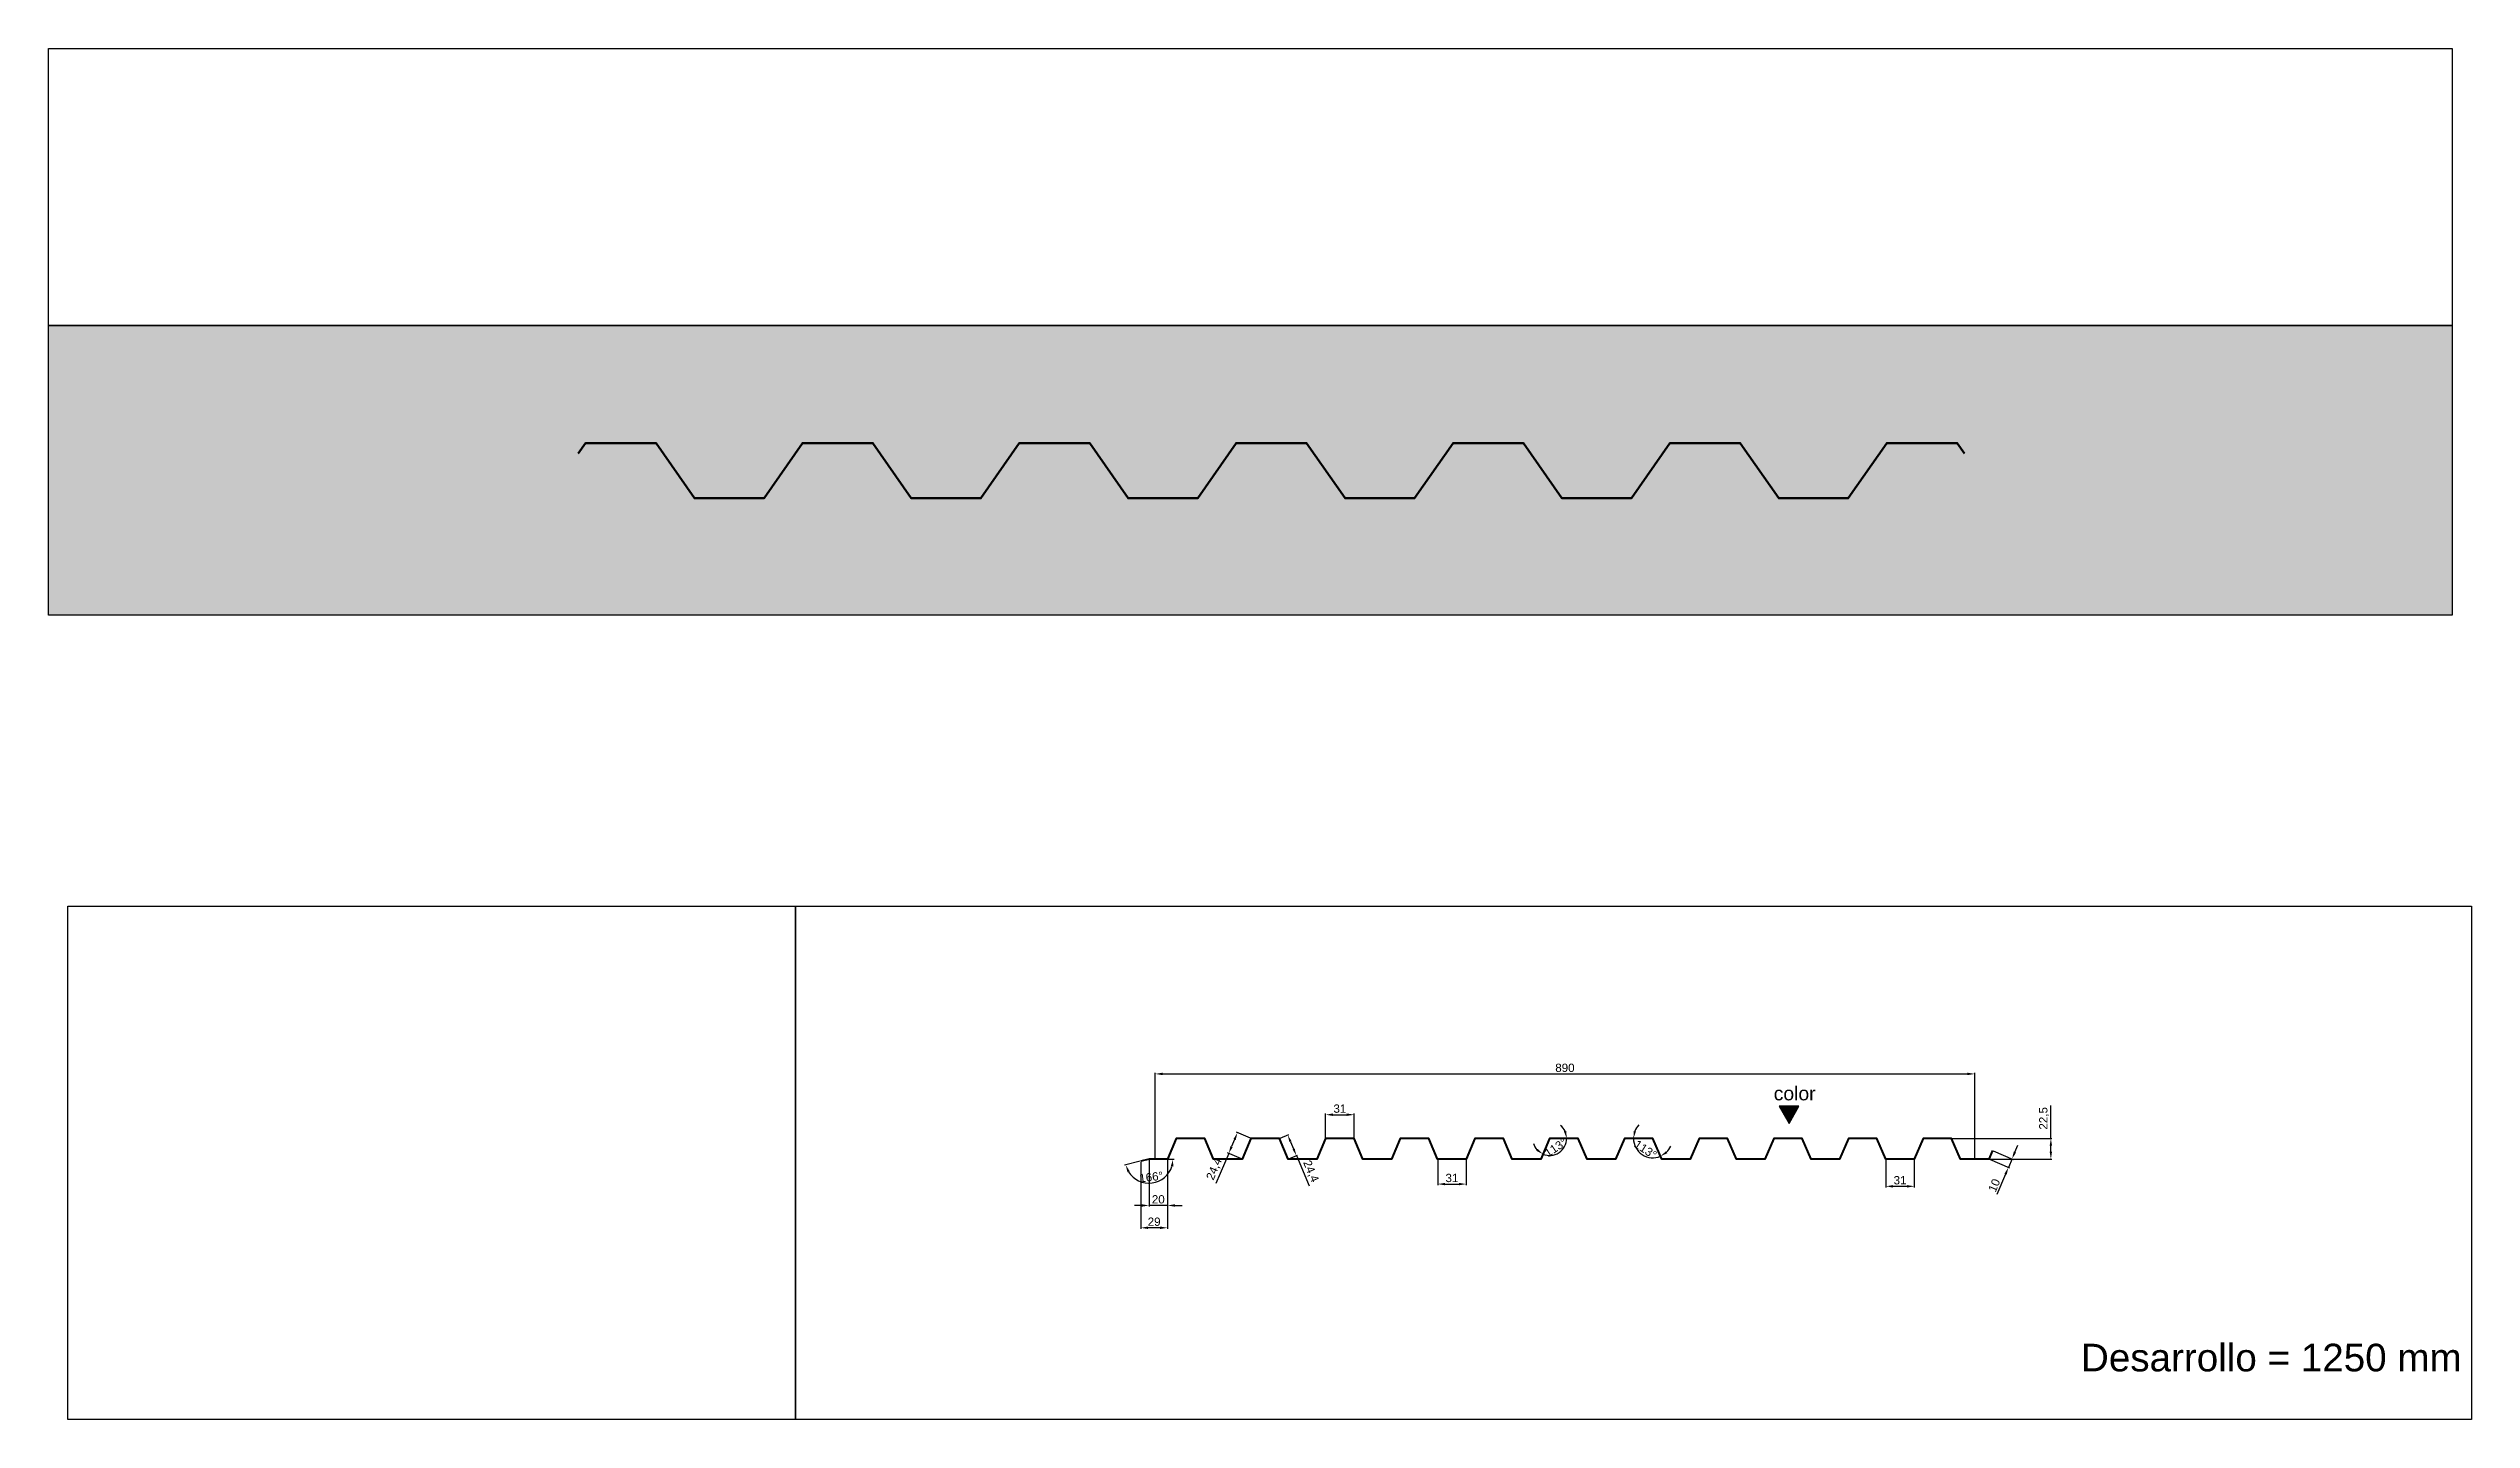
# Model space of a CAD drawing. Header units: millimetres. Extents: x 4334 to 41995838936, y 18500 to 30334.
# Drawn here: x 8121 to 10752, y 28845 to 30334 of the extents above; entities that cross this region are included whole.
import ezdxf

# ---------------------------------------------------------------- set-up
doc = ezdxf.new("R2010")
doc.units = ezdxf.units.MM
doc.layers.add('ANOTACIONES', color=7, linetype='Continuous', plot=False)
for name, color, linetype, lineweight in [('COTAS1', 7, 'Continuous', 0), ('FIBRA NEUTRA', 1, 'Continuous', 40), ('PERFIL ENCABEZADO', 254, 'Continuous', 60), ('RELLENO', 251, 'Continuous', 60)]:
    doc.layers.add(name, color=color, linetype=linetype, lineweight=lineweight)
doc.layers.add('RECUADROS', color=253, linetype='Continuous')
doc.styles.get("Standard").update_dxf_attribs({"font": 'arial.ttf'})
doc.dimstyles.new('ISO-25', dxfattribs={"dimtxt": 9, "dimasz": 8, "dimexe": 1.25, "dimexo": 0.625, "dimgap": 2, "dimtad": 1, "dimdec": 1, "dimtxsty": 'Standard', "dimcen": 2.5, "dimadec": 0, "dimazin": 0, "dimtfac": 1, "dimtdec": 1, "dimtmove": 0, "dimatfit": 3, "dimfxl": 1, "dimarcsym": 0})

msp = doc.modelspace()

# ---------------------------------------------------------------- texts
at = {"layer": 'ANOTACIONES', "insert": (10328.31, 28927.4), "char_height": 30, "attachment_point": 1}
msp.add_mtext_dynamic_manual_height_columns('Desarrollo = 1250 mm', width=6765.1618, gutter_width=150, heights=[0], dxfattribs=at)

# ---------------------------------------------------------------- blocks, each defined once
blk = doc.blocks.new('*D732')
at = {"layer": 'COTAS1', "color": 0, "lineweight": -2, "transparency": 16777216}
for p, q in [((9508, 29151), (9508, 29177.4)), ((9516, 29176.1), (9531, 29176.1)), ((9539, 29151), (9539, 29177.4))]:
    blk.add_line(p, q, dxfattribs=at)
at = {"layer": 'COTAS1', "color": 0, "transparency": 16777216}
for points in [[(9516, 29177.5), (9516, 29174.8), (9508, 29176.1)], [(9531, 29177.5), (9531, 29174.8), (9539, 29176.1)]]:
    blk.add_solid(points, dxfattribs=at)
at = {"layer": 'Defpoints', "color": 0, "transparency": 16777216}
for p in [(9539, 29176.1), (9508, 29150.4), (9539, 29150.4)]:
    blk.add_point(p, dxfattribs=at)
at = {"layer": 'COTAS1', "color": 0, "transparency": 16777216, "insert": (9523.5, 29182.7), "char_height": 9, "attachment_point": 5}
blk.add_mtext('31', dxfattribs=at)
blk = doc.blocks.new('*D733')
at = {"layer": 'COTAS1', "color": 0, "lineweight": -2, "transparency": 16777216}
for p, q in [((9629.7, 29127.3), (9629.7, 29099.5)), ((9660.7, 29127.3), (9660.7, 29099.5)), ((9637.7, 29100.8), (9652.7, 29100.8))]:
    blk.add_line(p, q, dxfattribs=at)
at = {"layer": 'COTAS1', "color": 0, "transparency": 16777216}
for points in [[(9637.7, 29102.1), (9637.7, 29099.5), (9629.7, 29100.8)], [(9652.7, 29102.1), (9652.7, 29099.5), (9660.7, 29100.8)]]:
    blk.add_solid(points, dxfattribs=at)
at = {"layer": 'Defpoints', "color": 0, "transparency": 16777216}
for p in [(9629.7, 29127.9), (9660.7, 29127.9), (9660.7, 29100.8)]:
    blk.add_point(p, dxfattribs=at)
at = {"layer": 'COTAS1', "color": 0, "transparency": 16777216, "insert": (9645.2, 29107.4), "char_height": 9, "attachment_point": 5}
blk.add_mtext('31', dxfattribs=at)
blk = doc.blocks.new('*D734')
at = {"layer": 'COTAS1', "color": 0, "lineweight": -2, "transparency": 16777216}
for start, end in [(24.961, 49.922), (197.078, 222.039), (247, 360)]:
    blk.add_arc((9751.3, 29150.4), 18.5, start, end, dxfattribs=at)
at = {"layer": 'COTAS1', "color": 0, "transparency": 16777216}
for points in [[(9769.4, 29158.5), (9766.8, 29157.9), (9769.8, 29150.4)], [(9738.3, 29139.1), (9736.8, 29136.9), (9744.1, 29133.4)]]:
    blk.add_solid(points, dxfattribs=at)
at = {"layer": 'Defpoints', "color": 0, "transparency": 16777216}
for p in [(9751.3, 29150.4), (9751.3, 29150.4), (9756, 29132.5), (9782.3, 29150.4), (9741.8, 29127.9)]:
    blk.add_point(p, dxfattribs=at)
at = {"layer": 'COTAS1', "color": 0, "transparency": 16777216, "insert": (9757.9, 29140.5), "char_height": 9, "attachment_point": 5, "rotation": 33.5}
blk.add_mtext('113°', dxfattribs=at)
blk = doc.blocks.new('*D735')
at = {"layer": 'COTAS1', "color": 0, "lineweight": -2, "transparency": 16777216}
for start, end in [(136.3414, 158.1707), (180, 293), (314.8293, 336.6586)]:
    blk.add_arc((9863.4, 29150.4), 21.1, start, end, dxfattribs=at)
at = {"layer": 'COTAS1', "color": 0, "transparency": 16777216}
for points in [[(9845.1, 29158), (9842.5, 29158.5), (9842.3, 29150.4)], [(9879.1, 29134.3), (9877.6, 29136.5), (9871.7, 29131)]]:
    blk.add_solid(points, dxfattribs=at)
at = {"layer": 'Defpoints', "color": 0, "transparency": 16777216}
for p in [(9832.4, 29150.4), (9846.7, 29137.5), (9863.4, 29150.4), (9863.4, 29150.4), (9873, 29127.9)]:
    blk.add_point(p, dxfattribs=at)
at = {"layer": 'COTAS1', "color": 0, "transparency": 16777216, "insert": (9855.4, 29138.3), "char_height": 9, "attachment_point": 5, "rotation": 326.5}
blk.add_mtext('113°', dxfattribs=at)
blk = doc.blocks.new('*D736')
at = {"layer": 'COTAS1', "color": 0, "lineweight": -2, "transparency": 16777216}
for p, q in [((9322.9, 29128.5), (9322.9, 29221.7)), ((9330.9, 29220.4), (10204.9, 29220.4)), ((10212.9, 29128.5), (10212.9, 29221.7))]:
    blk.add_line(p, q, dxfattribs=at)
at = {"layer": 'COTAS1', "color": 0, "transparency": 16777216}
for points in [[(9330.9, 29221.8), (9330.9, 29219.1), (9322.9, 29220.4)], [(10204.9, 29221.8), (10204.9, 29219.1), (10212.9, 29220.4)]]:
    blk.add_solid(points, dxfattribs=at)
at = {"layer": 'Defpoints', "color": 0, "transparency": 16777216}
for p in [(10212.9, 29220.4), (9322.9, 29127.9), (10212.9, 29127.9)]:
    blk.add_point(p, dxfattribs=at)
at = {"layer": 'COTAS1', "color": 0, "transparency": 16777216, "insert": (9767.9, 29227), "char_height": 9, "attachment_point": 5}
blk.add_mtext('890', dxfattribs=at)
blk = doc.blocks.new('*D737')
at = {"layer": 'COTAS1', "color": 0, "lineweight": -2, "transparency": 16777216}
for p, q in [((10232.9, 29136.9), (10254.6, 29127.6)), ((10256.6, 29135.5), (10259.7, 29142.9)), ((10229, 29127.7), (10250.7, 29118.4)), ((10246.4, 29111.6), (10237, 29089.5)), ((10253.4, 29128.1), (10249.5, 29118.9))]:
    blk.add_line(p, q, dxfattribs=at)
at = {"layer": 'COTAS1', "color": 0, "transparency": 16777216}
for points in [[(10255.3, 29136), (10257.8, 29135), (10253.4, 29128.1)], [(10245.2, 29112.1), (10247.6, 29111), (10249.5, 29118.9)]]:
    blk.add_solid(points, dxfattribs=at)
at = {"layer": 'Defpoints', "color": 0, "transparency": 16777216}
for p in [(10232.3, 29137.1), (10228.4, 29127.9), (10249.5, 29118.9)]:
    blk.add_point(p, dxfattribs=at)
at = {"layer": 'COTAS1', "color": 0, "transparency": 16777216, "insert": (10234.1, 29099.4), "char_height": 9, "attachment_point": 5, "rotation": 67}
blk.add_mtext('10', dxfattribs=at)
blk = doc.blocks.new('*D738')
at = {"layer": 'COTAS1', "color": 0, "lineweight": -2, "transparency": 16777216}
for p, q in [((9316.3, 29127.3), (9316.3, 29076.3)), ((9336.3, 29127.3), (9336.3, 29076.3)), ((9308.3, 29077.6), (9300.3, 29077.6)), ((9336.3, 29077.6), (9316.3, 29077.6)), ((9344.3, 29077.6), (9352.3, 29077.6))]:
    blk.add_line(p, q, dxfattribs=at)
at = {"layer": 'COTAS1', "color": 0, "transparency": 16777216}
for points in [[(9308.3, 29078.9), (9308.3, 29076.2), (9316.3, 29077.6)], [(9344.3, 29078.9), (9344.3, 29076.2), (9336.3, 29077.6)]]:
    blk.add_solid(points, dxfattribs=at)
at = {"layer": 'Defpoints', "color": 0, "transparency": 16777216}
for p in [(9316.3, 29127.9), (9336.3, 29127.9), (9316.3, 29077.6)]:
    blk.add_point(p, dxfattribs=at)
at = {"layer": 'COTAS1', "color": 0, "transparency": 16777216, "insert": (9326.3, 29084.2), "char_height": 9, "attachment_point": 5}
blk.add_mtext('20', dxfattribs=at)
blk = doc.blocks.new('*D739')
at = {"layer": 'COTAS1', "color": 0, "lineweight": -2, "transparency": 16777216}
for p, q in [((9307.3, 29125), (9307.3, 29052.1)), ((9336.3, 29127.3), (9336.3, 29052.1)), ((9328.3, 29053.3), (9315.3, 29053.3))]:
    blk.add_line(p, q, dxfattribs=at)
at = {"layer": 'COTAS1', "color": 0, "transparency": 16777216}
for points in [[(9315.3, 29054.7), (9315.3, 29052), (9307.3, 29053.3)], [(9328.3, 29054.7), (9328.3, 29052), (9336.3, 29053.3)]]:
    blk.add_solid(points, dxfattribs=at)
at = {"layer": 'Defpoints', "color": 0, "transparency": 16777216}
for p in [(9307.3, 29125.7), (9336.3, 29127.9), (9307.3, 29053.3)]:
    blk.add_point(p, dxfattribs=at)
at = {"layer": 'COTAS1', "color": 0, "transparency": 16777216, "insert": (9321.8, 29059.9), "char_height": 9, "attachment_point": 5}
blk.add_mtext('29', dxfattribs=at)
blk = doc.blocks.new('*D740')
at = {"layer": 'COTAS1', "color": 0, "lineweight": -2, "transparency": 16777216}
for p, q in [((9306.7, 29125.5), (9289.7, 29121.3)), ((9336.9, 29127.9), (9343.6, 29127.9))]:
    blk.add_line(p, q, dxfattribs=at)
blk.add_arc((9316.3, 29127.9), 26.1, 211.6322, 342.3678, dxfattribs=at)
at = {"layer": 'COTAS1', "color": 0, "transparency": 16777216}
for points in [[(9292.8, 29113.7), (9295.3, 29114.7), (9290.9, 29121.6)], [(9339.8, 29120.2), (9342.5, 29119.8), (9342.4, 29127.9)]]:
    blk.add_solid(points, dxfattribs=at)
at = {"layer": 'Defpoints', "color": 0, "transparency": 16777216}
for p in [(9307.1, 29103.5), (9307.3, 29125.7), (9316.3, 29127.9), (9316.3, 29127.9), (9336.3, 29127.9)]:
    blk.add_point(p, dxfattribs=at)
at = {"layer": 'COTAS1', "color": 0, "transparency": 16777216, "insert": (9318.6, 29108.5), "char_height": 9, "attachment_point": 5, "rotation": 7}
blk.add_mtext('166°', dxfattribs=at)
blk = doc.blocks.new('*D741')
at = {"layer": 'COTAS1', "color": 0, "lineweight": -2, "transparency": 16777216}
for p, q in [((9426.3, 29150.6), (9411.2, 29157.1)), ((9402.8, 29134.1), (9388.9, 29101.4)), ((9416.8, 29128.1), (9401.6, 29134.6)), ((9409.2, 29149.2), (9405.9, 29141.5))]:
    blk.add_line(p, q, dxfattribs=at)
at = {"layer": 'COTAS1', "color": 0, "transparency": 16777216}
for points in [[(9408, 29149.8), (9410.4, 29148.7), (9412.3, 29156.6)], [(9404.7, 29142), (9407.1, 29140.9), (9402.8, 29134.1)]]:
    blk.add_solid(points, dxfattribs=at)
at = {"layer": 'Defpoints', "color": 0, "transparency": 16777216}
for p in [(9402.8, 29134.1), (9426.9, 29150.4), (9417.4, 29127.9)]:
    blk.add_point(p, dxfattribs=at)
at = {"layer": 'COTAS1', "color": 0, "transparency": 16777216, "insert": (9387.5, 29117), "char_height": 9, "attachment_point": 5, "rotation": 67}
blk.add_mtext('24,4', dxfattribs=at)
blk = doc.blocks.new('*D742')
at = {"layer": 'COTAS1', "color": 0, "lineweight": -2, "transparency": 16777216}
for p, q in [((9458.5, 29150.6), (9467.9, 29154.6)), ((9468, 29128.1), (9477.5, 29132.1)), ((9469.9, 29146.8), (9473.2, 29139)), ((9476.3, 29131.7), (9490.2, 29099))]:
    blk.add_line(p, q, dxfattribs=at)
at = {"layer": 'COTAS1', "color": 0, "transparency": 16777216}
for points in [[(9471.1, 29147.3), (9468.7, 29146.3), (9466.8, 29154.2)], [(9474.4, 29139.5), (9472, 29138.5), (9476.3, 29131.7)]]:
    blk.add_solid(points, dxfattribs=at)
at = {"layer": 'Defpoints', "color": 0, "transparency": 16777216}
for p in [(9457.9, 29150.4), (9476.3, 29131.7), (9467.5, 29127.9)]:
    blk.add_point(p, dxfattribs=at)
at = {"layer": 'COTAS1', "color": 0, "transparency": 16777216, "insert": (9491.6, 29114.5), "char_height": 9, "attachment_point": 5, "rotation": 293}
blk.add_mtext('24,4', dxfattribs=at)
blk = doc.blocks.new('*D743')
at = {"layer": 'COTAS1', "color": 0, "lineweight": -2, "transparency": 16777216}
for p, q in [((10116.3, 29127.3), (10116.3, 29097.1)), ((10147.3, 29127.3), (10147.3, 29097.1)), ((10124.3, 29098.4), (10139.3, 29098.4))]:
    blk.add_line(p, q, dxfattribs=at)
at = {"layer": 'COTAS1', "color": 0, "transparency": 16777216}
for points in [[(10124.3, 29099.7), (10124.3, 29097), (10116.3, 29098.4)], [(10139.3, 29099.7), (10139.3, 29097), (10147.3, 29098.4)]]:
    blk.add_solid(points, dxfattribs=at)
at = {"layer": 'Defpoints', "color": 0, "transparency": 16777216}
for p in [(10116.3, 29127.9), (10147.3, 29127.9), (10147.3, 29098.4)]:
    blk.add_point(p, dxfattribs=at)
at = {"layer": 'COTAS1', "color": 0, "transparency": 16777216, "insert": (10131.8, 29104.9), "char_height": 9, "attachment_point": 5}
blk.add_mtext('31', dxfattribs=at)
blk = doc.blocks.new('*D744')
at = {"layer": 'COTAS1', "color": 0, "lineweight": -2, "transparency": 16777216}
for p, q in [((10295.6, 29150.4), (10295.6, 29186)), ((10188.5, 29150.4), (10296.8, 29150.4)), ((10295.6, 29135.9), (10295.6, 29142.4)), ((10229, 29127.9), (10296.8, 29127.9))]:
    blk.add_line(p, q, dxfattribs=at)
at = {"layer": 'COTAS1', "color": 0, "transparency": 16777216}
for points in [[(10294.3, 29142.4), (10296.9, 29142.4), (10295.6, 29150.4)], [(10294.3, 29135.9), (10296.9, 29135.9), (10295.6, 29127.9)]]:
    blk.add_solid(points, dxfattribs=at)
at = {"layer": 'Defpoints', "color": 0, "transparency": 16777216}
for p in [(10187.8, 29150.4), (10295.6, 29150.4), (10228.4, 29127.9)]:
    blk.add_point(p, dxfattribs=at)
at = {"layer": 'COTAS1', "color": 0, "transparency": 16777216, "insert": (10288.2, 29172.2), "char_height": 9, "attachment_point": 5, "rotation": 90}
blk.add_mtext('22,5', dxfattribs=at)
blk = doc.blocks.new('Color superior')
at = {"layer": 'ANOTACIONES'}
h = blk.add_hatch(color=256, dxfattribs=at)
h.dxf.hatch_style = 1
h.paths.add_polyline_path([(10.7, 18.6), (-10.7, 18.6), (0, 0)])
blk.add_lwpolyline([(0, 0), (10.7, 18.6), (-10.7, 18.6)], close=True, dxfattribs=at)
at = {"layer": 'ANOTACIONES', "insert": (-16.7, 40.1), "char_height": 15, "attachment_point": 1}
blk.add_mtext_dynamic_manual_height_columns('color', width=249.804, gutter_width=75, heights=[0], dxfattribs=at)

# ---------------------------------------------------------------- dimensions: what is measured, and where the dimension line sits
at = {"layer": 'COTAS1'}
for base, p1, p2, picture, middle in [((10212.88, 29220.43), (9322.88, 29127.9), (10212.88, 29127.9), '*D736', (9767.88, 29227.02)), ((9539.02, 29176.14), (9508.02, 29150.4), (9539.02, 29150.4), '*D732', (9523.52, 29182.74)), ((9316.26, 29077.58), (9336.26, 29127.9), (9316.26, 29127.9), '*D738', (9326.26, 29084.17)), ((9307.26, 29053.33), (9336.26, 29127.9), (9307.26, 29125.66), '*D739', (9321.76, 29059.93)), ((9660.67, 29100.78), (9629.67, 29127.9), (9660.67, 29127.9), '*D733', (9645.17, 29107.38)), ((10147.28, 29098.35), (10116.28, 29127.9), (10147.28, 29127.9), '*D743', (10131.78, 29104.95))]:
    dim = msp.add_linear_dim(base=base, p1=p1, p2=p2, dimstyle='ISO-25', dxfattribs=at)
    dim.commit()
    dim.dimension.update_dxf_attribs({"geometry": picture, "text_midpoint": middle})
dim = msp.add_linear_dim(base=(10295.6, 29150.4), p1=(10228.38, 29127.9), p2=(10187.83, 29150.4), angle=90, dimstyle='ISO-25', dxfattribs=at)
dim.commit()
dim.dimension.update_dxf_attribs({"geometry": '*D744', "text_midpoint": (10288.19, 29172.2)})
for p1, p2, distance, picture, middle in [((9426.92, 29150.4), (9417.37, 29127.9), -15.85, '*D741', (9387.46, 29116.97)), ((9457.92, 29150.4), (9467.47, 29127.9), 9.62, '*D742', (9491.63, 29114.53)), ((10232.29, 29137.1), (10228.38, 29127.9), 22.97, '*D737', (10234.08, 29099.4))]:
    dim = msp.add_aligned_dim(p1=p1, p2=p2, distance=distance, dimstyle='ISO-25', dxfattribs=at)
    dim.commit()
    dim.dimension.update_dxf_attribs({"geometry": picture, "text_midpoint": middle})
for base, line1, line2, picture, middle in [((9756.01, 29132.49), ((9751.32, 29150.4), (9782.32, 29150.4)), ((9751.32, 29150.4), (9741.77, 29127.9)), '*D734', (9757.9, 29140.47)), ((9846.7, 29137.49), ((9863.42, 29150.4), (9872.97, 29127.9)), ((9832.42, 29150.4), (9863.42, 29150.4)), '*D735', (9855.4, 29138.29)), ((9307.05, 29103.48), ((9316.26, 29127.9), (9307.26, 29125.66)), ((9336.26, 29127.9), (9316.26, 29127.9)), '*D740', (9318.64, 29108.54))]:
    dim = msp.add_angular_dim_2l(base=base, line1=line1, line2=line2, dimstyle='ISO-25', dxfattribs=at)
    dim.commit()
    dim.dimension.update_dxf_attribs({"geometry": picture, "text_midpoint": middle})

# ---------------------------------------------------------------- hatches: boundary and pattern name
at = {"layer": 'RELLENO'}
h = msp.add_hatch(color=256, dxfattribs=at)
h.dxf.hatch_style = 1
h.paths.add_polyline_path([(10731.46, 29718.62), (10731.46, 30033.28), (8121.08, 30033.28), (8121.08, 29718.62)])

# ---------------------------------------------------------------- linework, layer by layer
at = {"layer": 'FIBRA NEUTRA', "linetype": 'Continuous'}
msp.add_lwpolyline([(10232.29, 29137.1), (10228.38, 29127.9), (10197.38, 29127.9), (10187.83, 29150.4), (10156.83, 29150.4), (10147.28, 29127.9), (10116.28, 29127.9), (10106.73, 29150.4), (10075.73, 29150.4), (10066.18, 29127.9), (10035.18, 29127.9), (10025.63, 29150.4), (9994.63, 29150.4), (9985.07, 29127.9), (9954.07, 29127.9), (9944.52, 29150.4), (9913.52, 29150.4), (9903.97, 29127.9), (9872.97, 29127.9), (9863.42, 29150.4), (9832.42, 29150.4), (9822.87, 29127.9), (9791.87, 29127.9), (9782.32, 29150.4), (9751.32, 29150.4), (9741.77, 29127.9), (9710.77, 29127.9), (9701.22, 29150.4), (9670.22, 29150.4), (9660.67, 29127.9), (9629.67, 29127.9), (9620.12, 29150.4), (9589.12, 29150.4), (9579.57, 29127.9), (9548.57, 29127.9), (9539.02, 29150.4), (9508.02, 29150.4), (9498.47, 29127.9), (9467.47, 29127.9), (9457.92, 29150.4), (9426.92, 29150.4), (9417.37, 29127.9), (9386.37, 29127.9), (9376.81, 29150.4), (9345.81, 29150.4), (9336.26, 29127.9), (9316.26, 29127.9), (9307.26, 29125.66)], dxfattribs=at)
at = {"layer": 'PERFIL ENCABEZADO'}
msp.add_lwpolyline([(8696.48, 29894.23), (8704.37, 29905.58), (8742.62, 29905.58), (8780.87, 29905.58), (8822.59, 29845.58), (8860.37, 29845.58), (8898.15, 29845.58), (8939.87, 29905.58), (8978.12, 29905.58), (9016.37, 29905.58), (9058.09, 29845.58), (9095.87, 29845.58), (9133.65, 29845.58), (9175.37, 29905.58), (9213.62, 29905.58), (9251.87, 29905.58), (9293.59, 29845.58), (9331.37, 29845.58), (9369.15, 29845.58), (9410.87, 29905.58), (9449.12, 29905.58), (9487.37, 29905.58), (9529.09, 29845.58), (9566.87, 29845.58), (9604.65, 29845.58), (9646.37, 29905.58), (9684.62, 29905.58), (9722.87, 29905.58), (9764.59, 29845.58), (9802.37, 29845.58), (9840.15, 29845.58), (9881.87, 29905.58), (9920.12, 29905.58), (9958.37, 29905.58), (10000.09, 29845.58), (10037.87, 29845.58), (10075.65, 29845.58), (10117.37, 29905.58), (10155.62, 29905.58), (10193.87, 29905.58), (10201.76, 29894.23)], dxfattribs=at)
at = {"layer": 'RECUADROS'}
for points in [[(8121.08, 30334.05), (10731.46, 30334.05), (10731.46, 30033.28), (8121.08, 30033.28)], [(8121.08, 30033.28), (10731.46, 30033.28), (10731.46, 29718.62), (8121.08, 29718.62)]]:
    msp.add_lwpolyline(points, close=True, dxfattribs=at)
at = {"layer": 'RECUADROS', "color": 0, "lineweight": 30}
for points in [[(8142.06, 29402.54), (8932.17, 29402.54), (8932.17, 28845.09), (8142.06, 28845.09)], [(8932.17, 29402.54), (10752.43, 29402.54), (10752.43, 28845.09), (8932.17, 28845.09)]]:
    msp.add_lwpolyline(points, close=True, dxfattribs=at)

# ---------------------------------------------------------------- block references
at = {"layer": 'ANOTACIONES'}
msp.add_blockref('Color superior', (10011.38, 29166.64), dxfattribs=at)

msp.set_redraw_order([(e.dxf.handle, doc.entitydb.next_handle()) for e in msp.query("TEXT MTEXT ATTDEF DIMENSION ARC_DIMENSION")])  # texts and dimensions are drawn at this point

doc.saveas('drawing.dxf')
